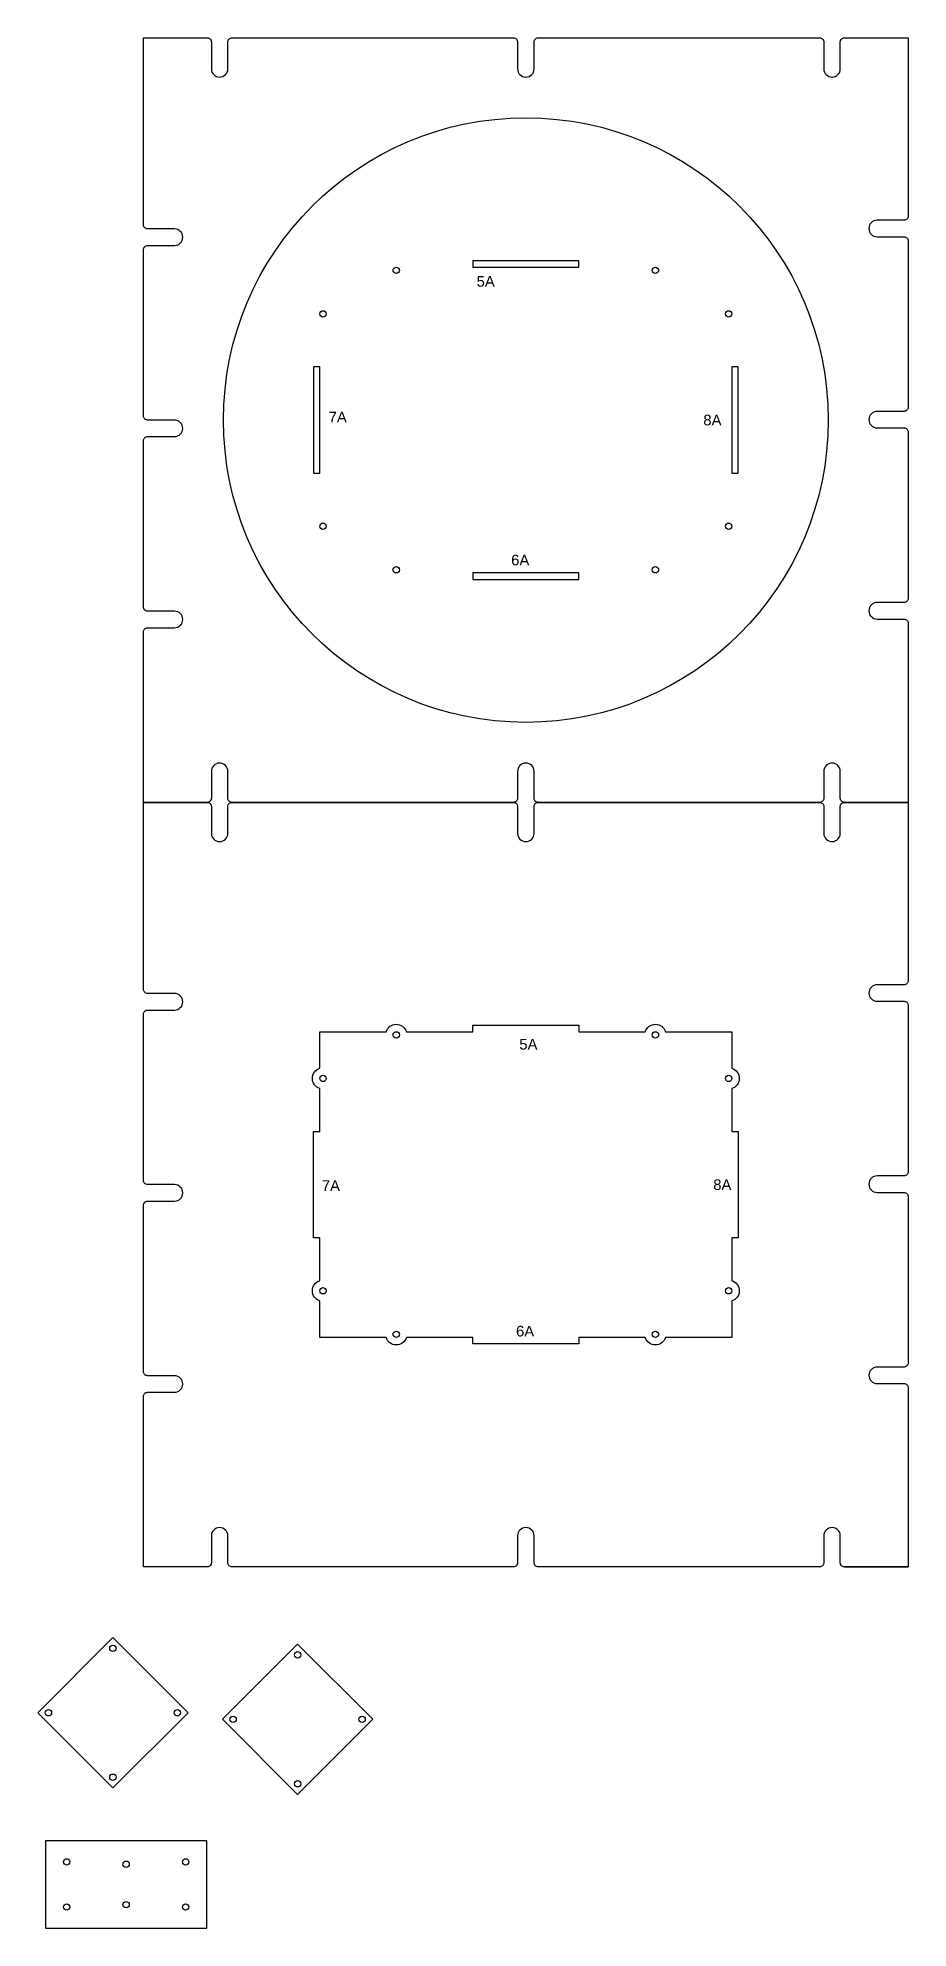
# Model space of a CAD drawing. Header units: millimetres. Extents: x -427 to 3135, y -1931 to 1758.
# Drawn here: x 2261 to 2671, y -1280 to -390 of the extents above; entities that cross this region are included whole.
import ezdxf

# ---------------------------------------------------------------- set-up
doc = ezdxf.new("R2010")
doc.units = ezdxf.units.MM
doc.layers.add('corte', color=1, linetype='Continuous')
doc.styles.get("Standard").update_dxf_attribs({"font": 'Arial.ttf'})

msp = doc.modelspace()

# ---------------------------------------------------------------- texts
at = {"color": 5, "char_height": 5, "attachment_point": 1}
for s, insert in [('5A', (2467.477, -502.095)), ('7A', (2397.796, -566)), ('8A', (2574.202, -567.428)), ('6A', (2483.737, -633.329)), ('5A', (2487.562, -861.353)), ('7A', (2394.604, -927.919)), ('8A', (2578.867, -927.443)), ('6A', (2486.021, -996.436))]:
    msp.add_mtext_dynamic_manual_height_columns(s, width=24.59582, gutter_width=12.5, heights=[0], dxfattribs=dict(at, insert=insert))

# ---------------------------------------------------------------- linework, layer by layer
at = {"color": 240, "true_color": 0xed1f24}
for points in [[(2640.638, -749.928), (2670.638, -749.928), (2640.638, -749.928, -0.4142136), (2638.692, -747.982), (2638.692, -735.333, 1), (2630.908, -735.333), (2630.908, -747.982, -0.4142136), (2628.962, -749.928), (2496.476, -749.928, -0.4142136), (2494.53, -747.982), (2494.53, -735.333, 1), (2486.746, -735.333), (2486.746, -747.982, -0.4142136), (2484.8, -749.928), (2352.314, -749.928, -0.4142136), (2350.368, -747.982), (2350.368, -735.333, 1), (2342.584, -735.333), (2342.584, -747.982, -0.4142136), (2340.638, -749.928), (2310.638, -749.928), (2310.638, -669.658, -0.4142136), (2312.584, -667.712), (2325.233, -667.712, 1), (2325.233, -659.928), (2312.584, -659.928, -0.4142136), (2310.638, -657.982), (2310.638, -579.658, -0.4142136), (2312.584, -577.712), (2325.233, -577.712, 1), (2325.233, -569.928), (2312.584, -569.928, -0.4142136), (2310.638, -567.982), (2310.638, -489.658, -0.4142136), (2312.584, -487.712), (2325.233, -487.712, 1), (2325.233, -479.928), (2312.584, -479.928, -0.4142136), (2310.638, -477.982), (2310.638, -389.928), (2340.638, -389.928, -0.4142136), (2342.584, -391.874), (2342.584, -404.523, 1), (2350.368, -404.523), (2350.368, -391.874, -0.4142136), (2352.314, -389.928), (2484.8, -389.928, -0.4142136), (2486.746, -391.874), (2486.746, -404.523, 1), (2494.53, -404.523), (2494.53, -391.874, -0.4142136), (2496.476, -389.928), (2628.962, -389.928, -0.4142136), (2630.908, -391.874), (2630.908, -404.523, 1), (2638.692, -404.523), (2638.692, -391.874, -0.4142136), (2640.638, -389.928), (2670.638, -389.928), (2670.638, -473.877, -0.4142136), (2668.692, -475.823), (2656.043, -475.823, 1), (2656.043, -483.607), (2668.692, -483.607, -0.4142136), (2670.638, -485.553), (2670.638, -563.877, -0.4142136), (2668.692, -565.823), (2656.043, -565.823, 1), (2656.043, -573.607), (2668.692, -573.607, -0.4142136), (2670.638, -575.553), (2670.638, -653.877, -0.4142136), (2668.692, -655.823), (2656.043, -655.823, 1), (2656.043, -663.607), (2668.692, -663.607, -0.4142136), (2670.638, -665.553), (2670.638, -749.928)], [(2640.638, -1109.928), (2670.638, -1109.928), (2640.638, -1109.928, -0.4142136), (2638.692, -1107.982), (2638.692, -1095.333, 1), (2630.908, -1095.333), (2630.908, -1107.982, -0.4142136), (2628.962, -1109.928), (2496.476, -1109.928, -0.4142136), (2494.53, -1107.982), (2494.53, -1095.333, 1), (2486.746, -1095.333), (2486.746, -1107.982, -0.4142136), (2484.8, -1109.928), (2352.314, -1109.928, -0.4142136), (2350.368, -1107.982), (2350.368, -1095.333, 1), (2342.584, -1095.333), (2342.584, -1107.982, -0.4142136), (2340.638, -1109.928), (2310.638, -1109.928), (2310.638, -1029.658, -0.4142136), (2312.584, -1027.712), (2325.233, -1027.712, 1), (2325.233, -1019.928), (2312.584, -1019.928, -0.4142136), (2310.638, -1017.982), (2310.638, -939.658, -0.4142136), (2312.584, -937.712), (2325.233, -937.712, 1), (2325.233, -929.928), (2312.584, -929.928, -0.4142136), (2310.638, -927.982), (2310.638, -849.658, -0.4142136), (2312.584, -847.712), (2325.233, -847.712, 1), (2325.233, -839.928), (2312.584, -839.928, -0.4142136), (2310.638, -837.982), (2310.638, -749.928), (2340.638, -749.928, -0.4142136), (2342.584, -751.874), (2342.584, -764.523, 1), (2350.368, -764.523), (2350.368, -751.874, -0.4142136), (2352.314, -749.928), (2484.8, -749.928, -0.4142136), (2486.746, -751.874), (2486.746, -764.523, 1), (2494.53, -764.523), (2494.53, -751.874, -0.4142136), (2496.476, -749.928), (2628.962, -749.928, -0.4142136), (2630.908, -751.874), (2630.908, -764.523, 1), (2638.692, -764.523), (2638.692, -751.874, -0.4142136), (2640.638, -749.928), (2670.638, -749.928), (2670.638, -833.877, -0.4142136), (2668.692, -835.823), (2656.043, -835.823, 1), (2656.043, -843.607), (2668.692, -843.607, -0.4142136), (2670.638, -845.553), (2670.638, -923.877, -0.4142136), (2668.692, -925.823), (2656.043, -925.823, 1), (2656.043, -933.607), (2668.692, -933.607, -0.4142136), (2670.638, -935.553), (2670.638, -1013.877, -0.4142136), (2668.692, -1015.823), (2656.043, -1015.823, 1), (2656.043, -1023.607), (2668.692, -1023.607, -0.4142136), (2670.638, -1025.553), (2670.638, -1109.928)]]:
    msp.add_lwpolyline(points, format="xyb", dxfattribs=at)
at = {"color": 5}
for points in [[(2465.638, -494.928), (2465.638, -497.928), (2515.638, -497.928), (2515.638, -494.928), (2465.638, -494.928)], [(2393.638, -594.928), (2393.638, -544.928), (2390.638, -544.928), (2390.638, -594.928), (2393.638, -594.928)], [(2587.638, -544.928), (2587.638, -594.928), (2590.638, -594.928), (2590.638, -544.928), (2587.638, -544.928)], [(2515.638, -644.928), (2515.638, -641.928), (2465.638, -641.928), (2465.638, -644.928), (2515.638, -644.928)]]:
    msp.add_lwpolyline(points, dxfattribs=at)
msp.add_lwpolyline([(2393.638, -984.697, -0.7337994), (2393.638, -975.158), (2393.638, -954.928), (2390.638, -954.928), (2390.638, -904.928), (2393.638, -904.928), (2393.638, -884.697, -0.7337994), (2393.638, -875.158), (2393.638, -857.928), (2424.868, -857.928, -0.7337994), (2434.408, -857.928), (2465.638, -857.928), (2465.638, -854.928), (2515.638, -854.928), (2515.638, -857.928), (2546.868, -857.928, -0.7337994), (2556.408, -857.928), (2587.638, -857.928), (2587.638, -875.158, -0.7337994), (2587.638, -884.697), (2587.638, -904.928), (2590.638, -904.928), (2590.638, -954.928), (2587.638, -954.928), (2587.638, -975.158, -0.7337994), (2587.638, -984.697), (2587.638, -1001.928), (2556.408, -1001.928, -0.7337994), (2546.868, -1001.928), (2515.638, -1001.928), (2515.638, -1004.928), (2465.638, -1004.928), (2465.638, -1001.928), (2434.408, -1001.928, -0.7337994), (2424.868, -1001.928), (2393.638, -1001.928)], format="xyb", close=True, dxfattribs=at)
msp.add_lwpolyline([(2260.894, -1178.609), (2296.249, -1143.254), (2331.604, -1178.609), (2296.249, -1213.964), (2260.894, -1178.609), (2260.894, -1178.609)])
for centre, radius in [((2490.638, -569.928), 142.344), ((2429.638, -499.428), 1.5), ((2551.638, -499.428), 1.5), ((2395.138, -519.928), 1.5), ((2586.138, -519.928), 1.5), ((2395.138, -619.928), 1.5), ((2586.138, -619.928), 1.5), ((2429.638, -640.428), 1.5), ((2551.638, -640.428), 1.5), ((2429.638, -859.428), 1.5), ((2551.638, -859.428), 1.5), ((2395.138, -879.928), 1.5), ((2586.138, -879.928), 1.5), ((2395.138, -979.928), 1.5), ((2586.138, -979.928), 1.5), ((2429.638, -1000.428), 1.5), ((2551.638, -1000.428), 1.5)]:
    msp.add_circle(centre, radius, dxfattribs=at)
for centre in [(2296.249, -1148.254), (2265.894, -1178.609), (2326.604, -1178.609), (2296.249, -1208.964)]:
    msp.add_circle(centre, 1.5)
at = {"layer": 'corte'}
for points in [[(2347.845, -1181.704), (2383.201, -1146.348), (2418.556, -1181.704), (2383.201, -1217.059), (2347.845, -1181.704), (2347.845, -1181.704)], [(2264.476, -1280.061), (2340.476, -1280.061), (2340.476, -1238.861), (2264.476, -1238.861), (2264.476, -1280.061)]]:
    msp.add_lwpolyline(points, dxfattribs=at)
for centre in [(2383.201, -1151.348), (2352.845, -1181.704), (2413.556, -1181.704), (2383.201, -1212.059), (2274.476, -1248.861), (2302.476, -1249.961), (2330.476, -1248.861), (2274.476, -1270.061), (2302.476, -1268.961), (2330.476, -1270.061)]:
    msp.add_circle(centre, 1.5, dxfattribs=at)

msp.set_redraw_order([(e.dxf.handle, doc.entitydb.next_handle()) for e in msp.query("TEXT MTEXT ATTDEF DIMENSION ARC_DIMENSION")])  # texts and dimensions are drawn at this point

doc.saveas('drawing.dxf')
